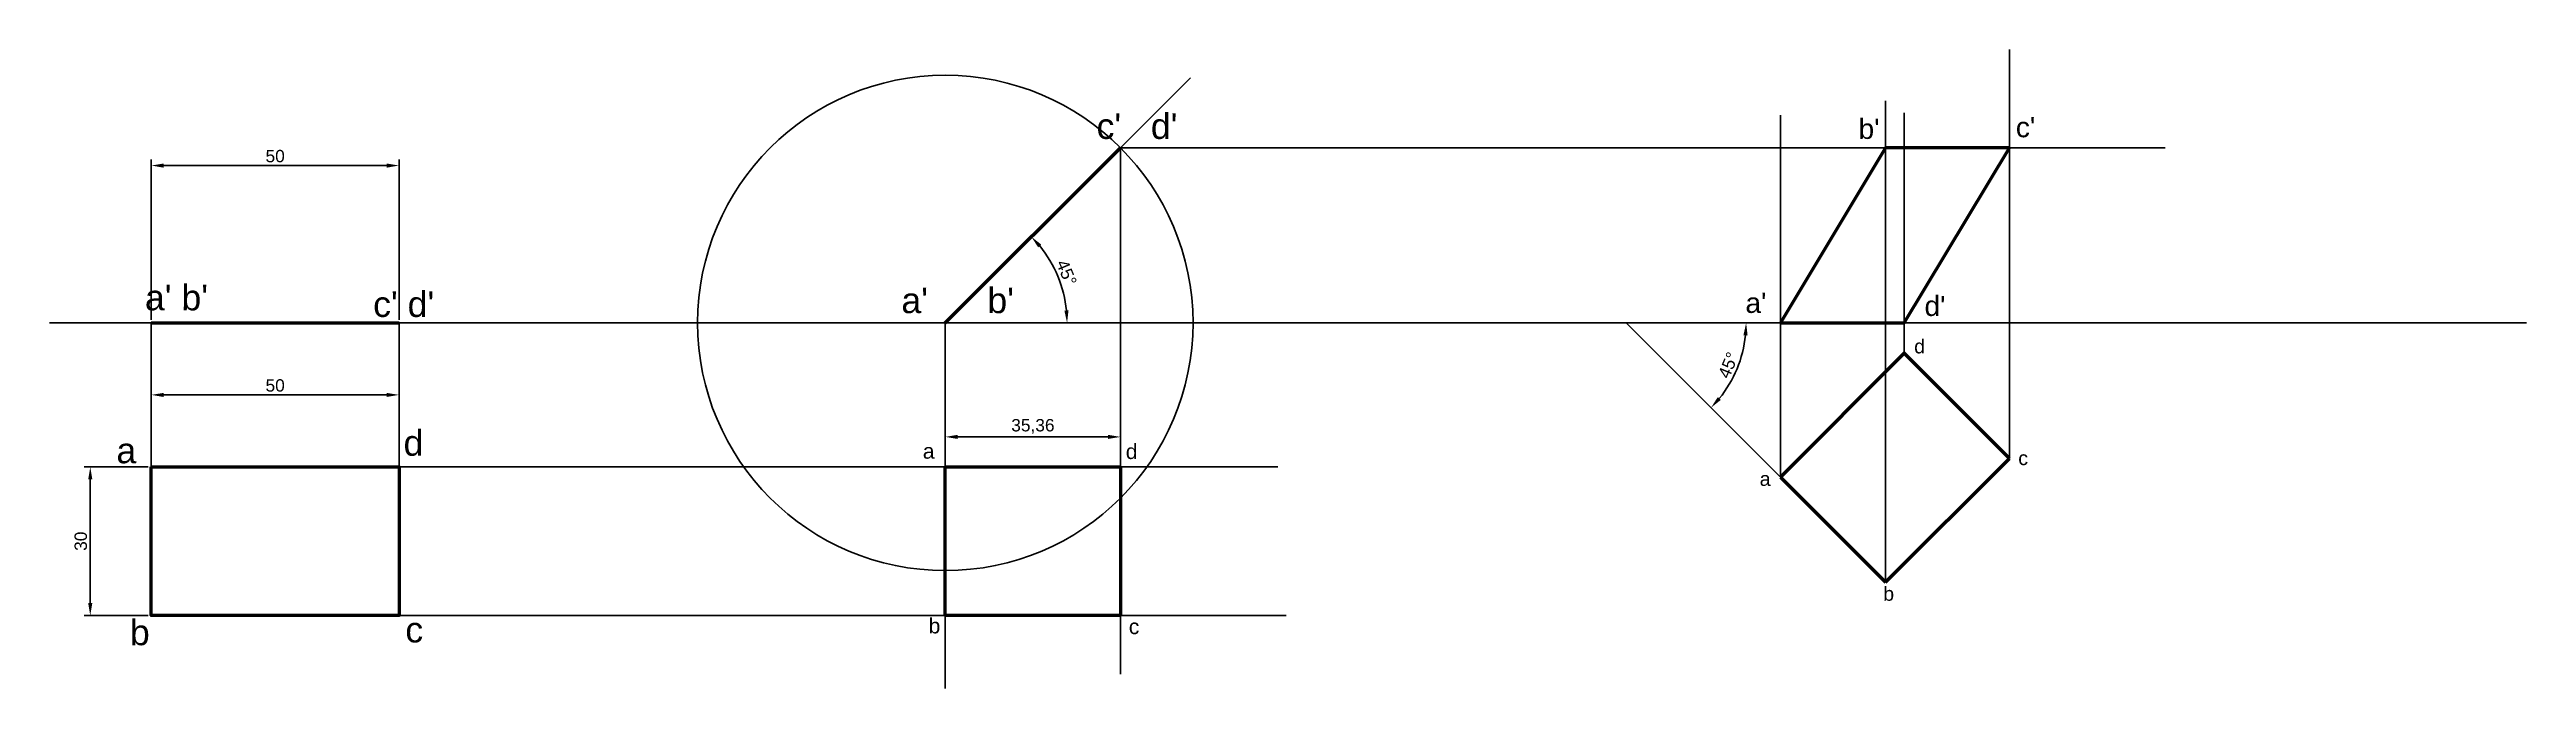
# Model space of a CAD drawing. Header units: millimetres. Extents: x 50 to 2187, y -31 to 190.
# Drawn here: x 750 to 1250, y 26 to 155 of the extents above; entities that cross this region are included whole.
import ezdxf

# ---------------------------------------------------------------- set-up
doc = ezdxf.new("R2010")
doc.units = ezdxf.units.MM
doc.layers.get('Defpoints').update_dxf_attribs({"color": 90})
doc.layers.add('true', color=7, linetype='Continuous', lineweight=53)
doc.styles.get("Standard").update_dxf_attribs({"font": 'arial.ttf'})
doc.dimstyles.new('ISO-25', dxfattribs={"dimtxt": 2.5, "dimasz": 2.5, "dimexe": 1.25, "dimexo": 0.625, "dimtad": 1, "dimtxsty": 'Standard', "dimcen": 2.5, "dimadec": 0, "dimazin": 0, "dimtfac": 1, "dimtmove": 0, "dimatfit": 3, "dimfxl": 1, "dimarcsym": 0})

msp = doc.modelspace()

# ---------------------------------------------------------------- texts
for s, height, p in [("c'   d'", 5.1485, (961.368, 136.579)), ("b'", 4.0578, (1115.193, 136.581)), ("c'", 4.0578, (1146.945, 136.918)), ("a' b'", 5.1485, (769.27, 101.977)), ("c' d'", 5.1485, (815.339, 100.638)), ("a'      b'", 5.1485, (921.967, 101.407)), ("a'", 4.0578, (1092.354, 101.454)), ("d'", 4.0578, (1128.502, 100.834)), ('d', 2.84, (1126.415, 93.281)), ('a', 5.148, (763.515, 71.102)), ('d', 5.148, (821.479, 72.628)), ('d', 3.05, (967.266, 71.957)), ('a', 3.05, (926.292, 72.019)), ('c', 2.84, (1147.431, 70.721)), ('a', 2.84, (1095.226, 66.532)), ('b', 2.84, (1120.163, 43.336)), ('b', 5.148, (766.241, 34.373)), ('c', 5.148, (821.842, 34.915)), ('b', 3.05, (927.466, 36.75)), ('c', 3.05, (967.876, 36.598))]:
    msp.add_text(s, height=height).set_placement(p)

# ---------------------------------------------------------------- blocks, each defined once
blk = doc.blocks.new('*D8')
at = {"color": 0, "lineweight": -2, "transparency": 16777216}
for p, q in [((770.56, 100.06), (770.56, 132.45)), ((773.06, 131.2), (818.06, 131.2)), ((820.56, 100.06), (820.56, 132.45))]:
    blk.add_line(p, q, dxfattribs=at)
at = {"color": 0, "transparency": 16777216}
for points in [[(773.06, 131.62), (773.06, 130.78), (770.56, 131.2)], [(818.06, 131.62), (818.06, 130.78), (820.56, 131.2)]]:
    blk.add_solid(points, dxfattribs=at)
at = {"layer": 'Defpoints', "color": 0, "transparency": 16777216}
for p in [(820.56, 131.2), (770.56, 99.44), (820.56, 99.44)]:
    blk.add_point(p, dxfattribs=at)
at = {"color": 0, "transparency": 16777216, "insert": (795.56, 133.1), "char_height": 2.5, "attachment_point": 5}
blk.add_mtext('50', dxfattribs=at)
blk = doc.blocks.new('*D10')
at = {"color": 0, "lineweight": -2, "transparency": 16777216}
for p, q in [((930.84, 70.99), (930.84, 77.67)), ((933.34, 76.42), (963.7, 76.42)), ((966.2, 70.99), (966.2, 77.67))]:
    blk.add_line(p, q, dxfattribs=at)
at = {"color": 0, "transparency": 16777216}
for points in [[(933.34, 76.84), (933.34, 76.01), (930.84, 76.42)], [(963.7, 76.84), (963.7, 76.01), (966.2, 76.42)]]:
    blk.add_solid(points, dxfattribs=at)
at = {"layer": 'Defpoints', "color": 0, "transparency": 16777216}
for p in [(966.2, 76.42), (930.84, 70.36), (966.2, 70.36)]:
    blk.add_point(p, dxfattribs=at)
at = {"color": 0, "transparency": 16777216, "insert": (948.52, 78.55), "char_height": 2.5, "attachment_point": 5}
blk.add_mtext('35,36', dxfattribs=at)
blk = doc.blocks.new('*D11')
at = {"color": 0, "lineweight": -2, "transparency": 16777216}
for p, q in [((770.56, 70.99), (770.56, 86.15)), ((820.56, 70.99), (820.56, 86.15)), ((773.06, 84.9), (818.06, 84.9))]:
    blk.add_line(p, q, dxfattribs=at)
at = {"color": 0, "transparency": 16777216}
for points in [[(773.06, 85.31), (773.06, 84.48), (770.56, 84.9)], [(818.06, 85.31), (818.06, 84.48), (820.56, 84.9)]]:
    blk.add_solid(points, dxfattribs=at)
at = {"layer": 'Defpoints', "color": 0, "transparency": 16777216}
for p in [(820.56, 84.9), (770.56, 70.36), (820.56, 70.36)]:
    blk.add_point(p, dxfattribs=at)
at = {"color": 0, "transparency": 16777216, "insert": (795.56, 86.8), "char_height": 2.5, "attachment_point": 5}
blk.add_mtext('50', dxfattribs=at)
blk = doc.blocks.new('*D12')
at = {"color": 0, "lineweight": -2, "transparency": 16777216}
for p, q in [((769.94, 70.36), (756.99, 70.36)), ((758.24, 67.86), (758.24, 42.86)), ((769.94, 40.36), (756.99, 40.36))]:
    blk.add_line(p, q, dxfattribs=at)
at = {"color": 0, "transparency": 16777216}
for points in [[(757.82, 67.86), (758.65, 67.86), (758.24, 70.36)], [(757.82, 42.86), (758.65, 42.86), (758.24, 40.36)]]:
    blk.add_solid(points, dxfattribs=at)
at = {"layer": 'Defpoints', "color": 0, "transparency": 16777216}
for p in [(770.56, 70.36), (758.24, 40.36), (770.56, 40.36)]:
    blk.add_point(p, dxfattribs=at)
at = {"color": 0, "transparency": 16777216, "insert": (756.33, 55.36), "char_height": 2.5, "attachment_point": 5, "rotation": 90}
blk.add_mtext('30', dxfattribs=at)
blk = doc.blocks.new('*D13')
at = {"color": 0, "lineweight": -2, "transparency": 16777216}
blk.add_arc((930.84, 99.44), 24.58, 5.8289, 39.1711, dxfattribs=at)
at = {"color": 0, "transparency": 16777216}
for points in [[(949.59, 114.68), (950.21, 115.24), (948.22, 116.82)], [(955.71, 101.95), (954.88, 101.91), (955.42, 99.44)]]:
    blk.add_solid(points, dxfattribs=at)
at = {"layer": 'Defpoints', "color": 0, "transparency": 16777216}
for p in [(966.2, 134.79), (954.59, 105.8), (750.02, 99.44), (930.84, 99.44), (1250.02, 99.44)]:
    blk.add_point(p, dxfattribs=at)
at = {"color": 0, "transparency": 16777216, "insert": (955.31, 109.57), "char_height": 2.5, "attachment_point": 5, "rotation": 292.5}
blk.add_mtext('45°', dxfattribs=at)
blk = doc.blocks.new('*D14')
at = {"color": 0, "lineweight": -2, "transparency": 16777216}
blk.add_arc((1068.29, 99.44), 24.21, 320.9192, 354.0808, dxfattribs=at)
at = {"color": 0, "transparency": 16777216}
for points in [[(1091.95, 96.96), (1092.79, 96.92), (1092.5, 99.44)], [(1087.39, 83.89), (1086.77, 84.45), (1085.41, 82.32)]]:
    blk.add_solid(points, dxfattribs=at)
at = {"layer": 'Defpoints', "color": 0, "transparency": 16777216}
for p in [(750.02, 99.44), (1068.29, 99.44), (1250.02, 99.44), (1089.26, 87.33), (1117.79, 49.94)]:
    blk.add_point(p, dxfattribs=at)
at = {"color": 0, "transparency": 16777216, "insert": (1088.9, 90.9), "char_height": 2.5, "attachment_point": 5, "rotation": 67.5}
blk.add_mtext('45°', dxfattribs=at)

# ---------------------------------------------------------------- dimensions: what is measured, and where the dimension line sits
for base, line1, line2, picture, middle in [((954.587, 105.799), ((750.016, 99.436), (1250.016, 99.436)), ((930.84, 99.436), (966.195, 134.791)), '*D13', (955.305, 109.569)), ((1089.256, 87.331), ((1068.289, 99.436), (1117.787, 49.938)), ((750.016, 99.436), (1250.016, 99.436)), '*D14', (1088.904, 90.897))]:
    dim = msp.add_angular_dim_2l(base=base, line1=line1, line2=line2, dimstyle='ISO-25')
    dim.commit()
    dim.dimension.update_dxf_attribs({"geometry": picture, "text_midpoint": middle})
for p1, p2, distance, picture, middle in [((770.56, 99.436), (820.56, 99.436), 31.764, '*D8', (795.56, 133.102)), ((770.56, 70.36), (820.56, 70.36), 14.538, '*D11', (795.56, 86.799)), ((930.8399, 70.3602), (966.1952, 70.3602), 6.0615, '*D10', (948.5176, 78.5491)), ((770.56, 70.36), (770.56, 40.36), -12.325, '*D12', (756.333, 55.36))]:
    dim = msp.add_aligned_dim(p1=p1, p2=p2, distance=distance, dimstyle='ISO-25')
    dim.commit()
    dim.dimension.update_dxf_attribs({"geometry": picture, "text_midpoint": middle})

# ---------------------------------------------------------------- linework, layer by layer
for p, q in [((750.016, 99.436), (1250.016, 99.436)), ((1099.426, 99.436), (1120.639, 99.436))]:
    msp.add_line(p, q)
at = {"layer": 'Defpoints'}
for p, q in [((1145.643, 72.089), (1145.643, 154.628)), ((930.84, 99.436), (980.337, 148.933)), ((1099.426, 68.299), (1099.426, 141.344)), ((1120.639, 47.086), (1120.639, 144.296)), ((1124.429, 93.302), (1124.429, 141.836)), ((966.195, 134.791), (966.195, 28.546)), ((966.195, 134.791), (1177.097, 134.791)), ((770.56, 70.36), (770.56, 99.436)), ((820.56, 70.36), (820.56, 99.436)), ((930.84, 99.436), (930.84, 25.631)), ((1068.289, 99.436), (1117.787, 49.938)), ((820.56, 70.36), (997.94, 70.36)), ((820.56, 40.36), (999.642, 40.36))]:
    msp.add_line(p, q, dxfattribs=at)
msp.add_circle((930.84, 99.436), 50, dxfattribs=at)
at = {"layer": 'true'}
for p, q in [((930.84, 99.436), (966.195, 134.791)), ((1120.639, 134.791), (1099.426, 99.436)), ((1145.643, 134.791), (1120.639, 134.791)), ((1124.429, 99.436), (1145.643, 134.791)), ((770.56, 99.436), (820.56, 99.436)), ((1099.426, 99.436), (1124.429, 99.436)), ((1124.429, 93.302), (1099.426, 68.299)), ((1145.643, 72.089), (1124.429, 93.302)), ((930.84, 70.36), (966.195, 70.36)), ((930.84, 40.36), (930.84, 70.36)), ((966.195, 70.36), (966.195, 40.36)), ((1120.639, 47.086), (1145.643, 72.089)), ((1099.426, 68.299), (1120.639, 47.086)), ((966.195, 40.36), (930.84, 40.36))]:
    msp.add_line(p, q, dxfattribs=at)
msp.add_lwpolyline([(770.56, 70.36), (820.56, 70.36), (820.56, 40.36), (770.56, 40.36)], close=True, dxfattribs=at)

msp.set_redraw_order([(e.dxf.handle, doc.entitydb.next_handle()) for e in msp.query("TEXT MTEXT ATTDEF DIMENSION ARC_DIMENSION")])  # texts and dimensions are drawn at this point

doc.saveas('drawing.dxf')
